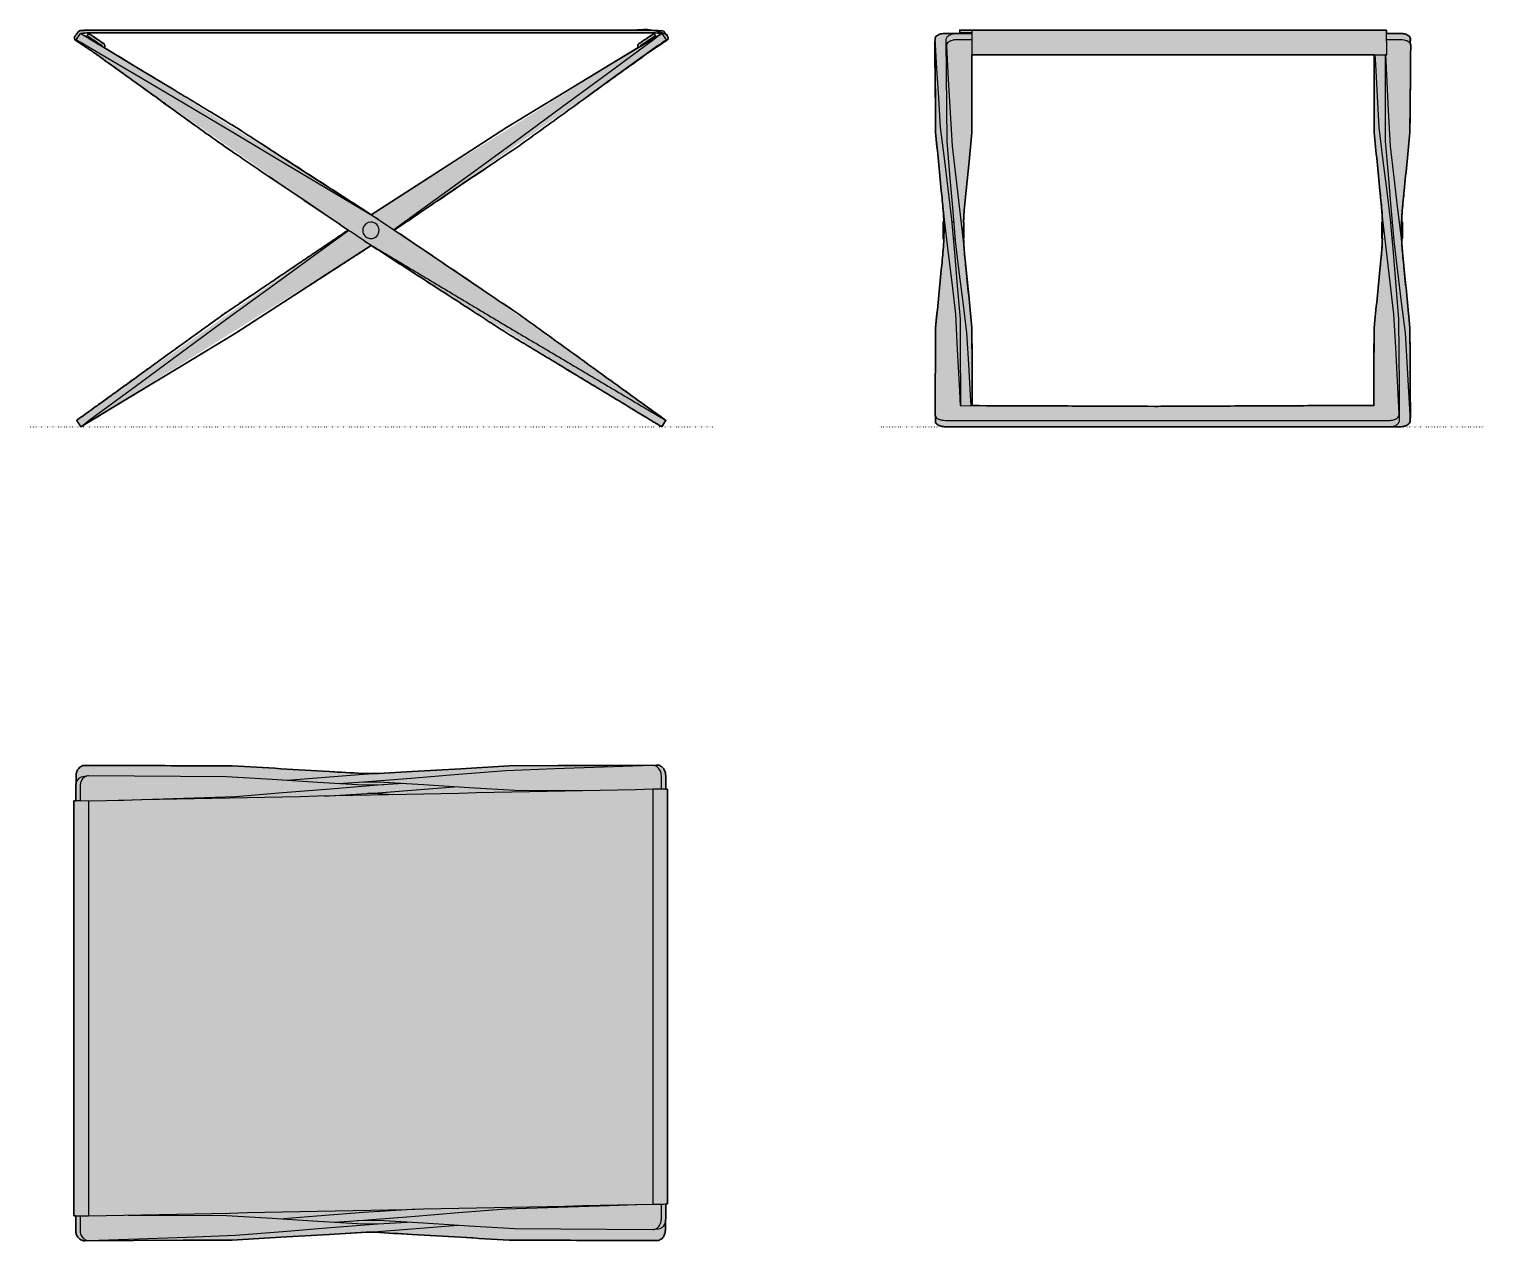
# Model space of a CAD drawing. Header units: millimetres. Extents: x 0 to 1410, y -789 to 385.
import ezdxf

# ---------------------------------------------------------------- set-up
doc = ezdxf.new("R2010")
doc.units = ezdxf.units.MM
doc.linetypes.add('Dots', pattern=[1, 0, -1])
doc.layers.add('Blocks', color=7, linetype='Continuous')
doc.layers.add('Blocks$Fill', color=7, linetype='Continuous', true_color=0xffffff)
for name, color, linetype, lineweight, true_color in [('Blocks$Inner', 7, 'Continuous', 25, 0x007f00), ('Blocks$Outline', 7, 'Continuous', 35, 0xff3f3f), ('Groud', 7, 'Dots', 25, 0x243775)]:
    doc.layers.add(name, color=color, linetype=linetype, lineweight=lineweight, true_color=true_color)

# ---------------------------------------------------------------- blocks, each defined once
blk = doc.blocks.new('PK91 Ottoman Top')
at = {"layer": 'Blocks$Fill'}
blk.add_hatch(color=256, dxfattribs=at).paths.add_polyline_path([(2.2, 217.5), (2.2, 225.4), (2.2, 225.8), (2.2, 226), (2.2, 226.3), (2.2, 226.5), (2.3, 226.7), (2.3, 226.9), (2.3, 227.1), (2.3, 227.3), (2.4, 227.5), (2.4, 227.7), (2.5, 227.9), (2.5, 228.1), (2.6, 228.3), (2.6, 228.5), (2.7, 228.7), (2.7, 228.9), (2.8, 229.1), (2.9, 229.3), (2.9, 229.5), (3, 229.7), (3.1, 229.9), (3.2, 230.1), (3.3, 230.2), (3.3, 230.4), (3.4, 230.6), (3.5, 230.8), (3.6, 231), (3.7, 231.1), (3.8, 231.3), (3.9, 231.5), (4.1, 231.7), (4.2, 231.9), (4.4, 232.1), (4.5, 232.3), (4.7, 232.5), (4.9, 232.7), (5.1, 232.9), (5.2, 233.1), (5.4, 233.2), (5.6, 233.4), (5.8, 233.6), (6, 233.7), (6.2, 233.9), (6.4, 234), (6.6, 234.2), (6.8, 234.3), (7.1, 234.4), (7.3, 234.5), (7.5, 234.6), (7.7, 234.8), (8, 234.8), (8.2, 234.9), (8.4, 235), (8.7, 235.1), (8.9, 235.2), (9.1, 235.2), (9.4, 235.3), (9.6, 235.3), (9.8, 235.3), (10.1, 235.4), (10.3, 235.4), (10.6, 235.4), (10.8, 235.4), (58.4, 235.2), (153.5, 234.9), (200.5, 232.2), (279.3, 227.6), (279.3, 227.6), (287.3, 227.6), (295.2, 227.6), (295.2, 227.5), (421.8, 234.9), (469.4, 235.2), (564.3, 235.7), (564.7, 235.7), (565, 235.7), (565.2, 235.7), (565.5, 235.6), (565.7, 235.6), (566, 235.6), (566.2, 235.5), (566.4, 235.5), (566.7, 235.4), (566.9, 235.4), (567.1, 235.3), (567.4, 235.2), (567.6, 235.1), (567.8, 235), (568.1, 234.9), (568.3, 234.8), (568.5, 234.7), (568.7, 234.6), (568.9, 234.4), (569.1, 234.3), (569.3, 234.2), (569.6, 234), (569.8, 233.9), (570, 233.7), (570.1, 233.5), (570.3, 233.3), (570.5, 233.2), (570.7, 233), (570.9, 232.8), (571, 232.6), (571.2, 232.4), (571.4, 232.2), (571.5, 231.9), (571.6, 231.8), (571.7, 231.6), (571.8, 231.4), (571.9, 231.3), (572, 231.1), (572.1, 230.9), (572.2, 230.7), (572.3, 230.5), (572.4, 230.3), (572.5, 230.2), (572.6, 230), (572.6, 229.8), (572.7, 229.6), (572.8, 229.4), (572.8, 229.2), (572.9, 229), (573, 228.8), (573, 228.6), (573.1, 228.4), (573.1, 228.2), (573.2, 228), (573.2, 227.8), (573.2, 227.6), (573.3, 227.4), (573.3, 227.2), (573.3, 227), (573.3, 226.7), (573.4, 226.5), (573.4, 226.3), (573.4, 226.1), (573.4, 225.7), (573.4, 218.2), (573.4, 212.4), (574.8, 212.4), (575.3, 212.4), (575.3, -189.6), (573.4, -189.6), (573.4, -204.1), (573.4, -204.4), (573.4, -204.7), (573.3, -205.1), (573.3, -205.4), (573.3, -205.7), (573.2, -206), (573.2, -206.4), (573.1, -206.7), (573.1, -215.1), (573.1, -215.5), (573.1, -215.7), (573.1, -215.9), (573.1, -216.1), (573, -216.3), (573, -216.6), (573, -216.8), (572.9, -217), (572.9, -217.2), (572.9, -217.4), (572.8, -217.6), (572.8, -217.8), (572.7, -218), (572.7, -218.2), (572.6, -218.4), (572.6, -218.6), (572.5, -218.8), (572.4, -219), (572.4, -219.2), (572.3, -219.4), (572.2, -219.5), (572.1, -219.7), (572, -219.9), (571.9, -220.1), (571.9, -220.3), (571.8, -220.5), (571.7, -220.6), (571.6, -220.8), (571.5, -221), (571.3, -221.1), (571.2, -221.3), (571.1, -221.5), (570.9, -221.7), (570.8, -222), (570.6, -222.2), (570.4, -222.3), (570.2, -222.5), (570.1, -222.7), (569.9, -222.9), (569.7, -223.1), (569.5, -223.2), (569.3, -223.4), (569.1, -223.5), (568.9, -223.7), (568.6, -223.8), (568.4, -224), (568.2, -224.1), (568, -224.2), (567.8, -224.3), (567.6, -224.4), (567.3, -224.5), (567.1, -224.6), (566.9, -224.7), (566.6, -224.8), (566.4, -224.8), (566.2, -224.9), (565.9, -224.9), (565.7, -225), (565.4, -225), (565.2, -225), (565, -225), (564.7, -225.1), (564.5, -225.1), (516.9, -224.9), (421.8, -224.6), (374.8, -221.8), (291.9, -217), (283.3, -217), (153.5, -224.6), (105.9, -224.8), (11, -225.3), (10.5, -225.3), (10.3, -225.3), (10.1, -225.3), (9.8, -225.3), (9.6, -225.3), (9.3, -225.2), (9.1, -225.2), (8.8, -225.2), (8.6, -225.1), (8.4, -225), (8.1, -225), (7.9, -224.9), (7.7, -224.8), (7.5, -224.7), (7.2, -224.6), (7, -224.5), (6.8, -224.4), (6.6, -224.2), (6.4, -224.1), (6.1, -224), (5.9, -223.8), (5.7, -223.7), (5.5, -223.5), (5.3, -223.4), (5.1, -223.2), (5, -223), (4.8, -222.8), (4.6, -222.6), (4.4, -222.4), (4.2, -222.2), (4.1, -222), (3.9, -221.8), (3.8, -221.6), (3.7, -221.4), (3.5, -221.3), (3.4, -221.1), (3.3, -220.9), (3.2, -220.7), (3.1, -220.6), (3.1, -220.4), (3, -220.2), (2.9, -220), (2.8, -219.8), (2.7, -219.6), (2.6, -219.4), (2.6, -219.2), (2.5, -219), (2.4, -218.9), (2.4, -218.7), (2.3, -218.5), (2.3, -218.3), (2.2, -218.1), (2.2, -217.9), (2.1, -217.6), (2.1, -217.4), (2.1, -217.2), (2, -217), (2, -216.8), (2, -216.6), (1.9, -216.4), (1.9, -216.2), (1.9, -216), (1.9, -215.8), (1.9, -215.4), (1.9, -207.9), (1.9, -201), (0.5, -201), (0, -201), (0, 201), (1.9, 201), (1.9, 214.9), (1.9, 215.2), (1.9, 215.6), (1.9, 215.9), (2, 216.2), (2, 216.5), (2.1, 216.9), (2.1, 217.2)], flags=0)
at = {"layer": 'Blocks$Inner'}
for p, q in [((564.3, 235.7), (564.7, 235.7)), ((10.3, 224.9), (11.9, 224.8)), ((287.7, 219.2), (280.8, 219.2)), ((300.4, 218.8), (287.7, 219.2)), ((338.8, 216.4), (300.4, 218.8)), ((383.1, 213.6), (338.8, 216.4)), ((427.4, 210.9), (383.1, 213.6)), ((561.1, 212.2), (561.1, -189.8)), ((14.2, 200.8), (14.2, -201.2)), ((474.7, 210.8), (427.4, 210.9)), ((492.7, 210.8), (474.7, 210.8)), ((11, -225.3), (10.5, -225.3)), ((565, -214.1), (563.4, -214))]:
    blk.add_line(p, q, dxfattribs=at)
for points in [[(279.3, 227.6), (247.5, 229.4), (200.5, 232.2), (153.5, 234.9), (106, 235.1), (58.4, 235.2), (10.8, 235.4)], [(564.7, 235.7), (517.1, 235.4), (469.4, 235.2), (421.8, 234.9), (374.8, 232.2), (327.8, 229.4), (280.8, 226.7), (235.4, 223), (206.8, 220.7)], [(560.4, 235.4), (513.1, 233.7), (465.9, 231.9), (418.6, 230.2), (372.6, 226.5), (326.7, 222.8), (280.8, 219.2), (256.1, 217.6)], [(295.2, 227.5), (295.2, 227.6), (287.3, 227.6), (279.3, 227.6), (279.3, 226.5)], [(573.4, 225.7), (573.4, 218.2), (573.4, 212.4)], [(1.9, 201), (1.9, 207.6), (1.9, 214.9)], [(2.2, 225.4), (2.2, 217.9), (2.2, 217.4)], [(6.1, 215.2), (6.1, 207.7), (6.1, 201)], [(300.2, 216.5), (287.6, 216.1), (275, 216.5), (236.5, 218.9), (192.2, 221.6), (147.9, 224.3), (103.3, 224.6), (58.8, 224.9), (14.2, 225.2)], [(319.2, 217.7), (294.5, 216.2), (248.6, 212.4), (202.6, 208.7), (156.7, 205), (106.5, 203.4), (56.3, 201.8), (43.4, 201.4)], [(243, 205.6), (247.5, 205.9), (294.5, 208.7), (339.9, 212.3), (368.5, 214.6)], [(561.1, -189.8), (569.4, -189.7), (571.4, -189.7), (574.8, -189.6), (575.3, -189.6), (575.3, 212.4), (574.8, 212.4), (571.4, 212.4), (569.4, 212.4), (561.1, 212.2)], [(569.2, 212.4), (569.2, 218.1), (569.2, 225.4)], [(14.2, 200.8), (5.9, 201), (3.9, 201), (0.5, 201), (0, 201), (0, -201), (0.5, -201), (3.9, -201.1), (5.9, -201.1), (14.2, -201.2)], [(309.2, 207), (290.8, 208.1), (284.4, 208.1)], [(336, -194.5), (327.8, -195), (280.8, -197.8), (235.4, -201.4), (203.3, -204)], [(252.4, -207.1), (280.8, -205.3), (326.7, -201.6), (372.6, -197.9), (418.6, -194.2), (468.8, -192.6), (519, -191), (545, -190.2)], [(569.2, -204.3), (569.2, -196.9), (569.2, -189.7)], [(573.4, -189.6), (573.4, -196.7), (573.4, -204.1)], [(1.9, -215.4), (1.9, -207.9), (1.9, -201)], [(6.1, -201.1), (6.1, -207.7), (6.1, -215.1)], [(10.5, -225.3), (58.2, -225.1), (105.9, -224.8), (153.5, -224.6), (200.5, -221.8), (247.5, -219.1), (294.5, -216.3), (339.9, -212.7), (372, -210.1)], [(14.9, -225.1), (62.2, -223.3), (109.4, -221.6), (156.7, -219.8), (202.6, -216.2), (248.6, -212.5), (294.5, -208.8), (322.9, -207.1)], [(52.7, -200.4), (53.4, -200.4), (100.6, -200.5), (147.9, -200.6), (192.2, -203.3), (236.5, -206.1), (274.9, -208.5), (287.6, -208.9), (300.4, -208.5)], [(275, -205.7), (287.7, -205.3), (300.3, -205.7), (338.8, -208), (383.1, -210.7), (427.4, -213.4), (471.9, -213.7), (516.5, -214), (561.1, -214.3)], [(573.1, -215.1), (573.1, -207.6), (573.1, -206.6)], [(283.3, -217), (287.3, -217), (295.2, -217), (295.2, -216.3)], [(287.6, -216.7), (327.7, -219.1), (374.8, -221.8), (421.8, -224.6), (469.3, -224.8), (516.9, -224.9), (564.5, -225.1)]]:
    blk.add_lwpolyline(points, dxfattribs=at)
for points, knots in [([(10.8, 235.4), (9.5, 235.4), (7.6, 234.9), (5.4, 233.3), (3.8, 231.4), (2.5, 228.8), (2.2, 226.6), (2.2, 225.4)], [3, 3, 3, 3, 3.285714, 3.428571, 3.571429, 3.785714, 4, 4, 4, 4]), ([(569.2, 225.4), (569.2, 227), (568.8, 229.2), (567.3, 231.8), (565.7, 233.7), (563.3, 235.1), (561.4, 235.4), (560.4, 235.4)], [2, 2, 2, 2, 2.285714, 2.428571, 2.571429, 2.785714, 3, 3, 3, 3]), ([(564.7, 235.7), (566.1, 235.7), (568, 235.2), (570.2, 233.6), (571.8, 231.7), (573.1, 229), (573.4, 226.8), (573.4, 225.7)], [0, 0, 0, 0, 0.285714, 0.428571, 0.571429, 0.785714, 1, 1, 1, 1]), ([(1.9, 214.9), (1.9, 216.4), (2.3, 218.7), (3.7, 221.3), (5.3, 223.2), (7.5, 224.6), (9.3, 224.9), (10.3, 224.9)], [2, 2, 2, 2, 2.285714, 2.428571, 2.571429, 2.785714, 3, 3, 3, 3]), ([(14.2, 225.2), (12.9, 225.2), (11.2, 224.7), (9.1, 223.1), (7.6, 221.2), (6.4, 218.5), (6.1, 216.3), (6.1, 215.2)], [31.237145, 31.237145, 31.237145, 31.237145, 31.5228593, 31.6657164, 31.8085735, 32.0228593, 32.2371449, 32.2371449, 32.2371449, 32.2371449]), ([(561.1, -214.3), (562.3, -214.3), (564.1, -213.8), (566.2, -212.2), (567.7, -210.4), (568.9, -207.7), (569.2, -205.5), (569.2, -204.3)], [31.237145, 31.237145, 31.237145, 31.237145, 31.5228593, 31.6657164, 31.8085735, 32.0228593, 32.2371449, 32.2371449, 32.2371449, 32.2371449]), ([(573.4, -204.1), (573.4, -205.6), (572.9, -207.9), (571.6, -210.5), (570, -212.3), (567.8, -213.8), (566, -214.1), (565, -214.1)], [2, 2, 2, 2, 2.285714, 2.428571, 2.571429, 2.785714, 3, 3, 3, 3]), ([(10.5, -225.3), (9.2, -225.3), (7.3, -224.8), (5.1, -223.2), (3.5, -221.4), (2.2, -218.7), (1.9, -216.5), (1.9, -215.4)], [0, 0, 0, 0, 0.285714, 0.428571, 0.571429, 0.785714, 1, 1, 1, 1]), ([(6.1, -215.1), (6.1, -216.6), (6.5, -218.9), (7.9, -221.5), (9.6, -223.3), (12, -224.8), (13.9, -225.1), (14.9, -225.1)], [2, 2, 2, 2, 2.285714, 2.428571, 2.571429, 2.785714, 3, 3, 3, 3]), ([(564.5, -225.1), (565.8, -225.1), (567.7, -224.6), (569.9, -223), (571.5, -221.1), (572.8, -218.4), (573.1, -216.2), (573.1, -215.1)], [3, 3, 3, 3, 3.285714, 3.428571, 3.571429, 3.785714, 4, 4, 4, 4])]:
    blk.add_open_spline(points, degree=3, knots=knots, dxfattribs=at)
for points in [[(561.1, 212.2), (378.8, 208.4), (196.5, 204.6), (14.2, 200.8)], [(14.2, -201.2), (196.5, -197.4), (378.8, -193.6), (561.1, -189.8)]]:
    blk.add_open_spline(points, degree=3, dxfattribs=at)
at = {"layer": 'Blocks$Outline'}
for points in [[(279.3, 227.6), (279.3, 227.6), (287.3, 227.6), (295.2, 227.6), (295.2, 227.5)], [(295.2, 227.5), (327.8, 229.4), (374.8, 232.2), (421.8, 234.9), (469.4, 235.2), (517.1, 235.4), (564.3, 235.7)], [(575.3, 212.4), (575.3, -189.6)], [(0, -201), (0, 201)], [(283.3, -217), (247.5, -219.1), (200.5, -221.8), (153.5, -224.6), (105.9, -224.8), (58.2, -225.1), (11, -225.3)], [(291.9, -217), (287.3, -217), (283.3, -217)]]:
    blk.add_lwpolyline(points, dxfattribs=at)
for points, knots in [([(2.2, 217.5), (2.2, 217.6), (2.2, 217.8), (2.2, 217.9), (2.2, 220.4), (2.2, 222.9), (2.2, 225.4), (2.2, 226.6), (2.5, 228.8), (3.8, 231.4), (5.4, 233.3), (7.6, 234.9), (9.5, 235.4), (10.8, 235.4), (26.7, 235.3), (42.5, 235.3), (58.4, 235.2), (74.2, 235.2), (90.1, 235.1), (106, 235.1), (121.8, 235), (137.7, 235), (153.5, 234.9), (169.2, 234), (184.9, 233.1), (200.5, 232.2), (216.2, 231.3), (231.9, 230.3), (247.5, 229.4), (258.1, 228.8), (268.7, 228.2), (279.3, 227.6)], [-5.807998, -5.807998, -5.807998, -5.807998, -5, -5, -5, -4, -4, -4, -3.785714, -3.571429, -3.428571, -3.285714, -3, -3, -3, -2, -2, -2, -1, -1, -1, 0, 0, 0, 1, 1, 1, 2, 2, 2, 2.999881, 2.999881, 2.999881, 2.999881]), ([(564.3, 235.7), (564.4, 235.7), (564.6, 235.7), (564.7, 235.7), (564.7, 235.7), (566.1, 235.7), (568, 235.2), (570.2, 233.6), (571.8, 231.7), (573.1, 229), (573.4, 226.8), (573.4, 225.7), (573.4, 223.2), (573.4, 220.7), (573.4, 218.2), (573.4, 216.3), (573.4, 214.4), (573.4, 212.4)], [-0.484132, -0.484132, -0.484132, -0.484132, 0, 0, 0, 0, 0.285714, 0.428571, 0.571429, 0.785714, 1, 1, 1, 2, 2, 2, 3, 3, 3, 3]), ([(1.9, 201), (1.9, 203.2), (1.9, 205.4), (1.9, 207.6), (1.9, 210), (1.9, 212.5), (1.9, 214.9), (1.9, 215.8), (2, 216.7), (2.2, 217.5)], [0, 0, 0, 0, 1, 1, 1, 2, 2, 2, 2.164132, 2.164132, 2.164132, 2.164132]), ([(573.4, 212.4), (573.8, 212.4), (574.3, 212.4), (574.8, 212.4), (574.9, 212.4), (575.1, 212.4), (575.3, 212.4)], [-1.872679, -1.872679, -1.872679, -1.872679, -0.500092, -0.500092, -0.500092, 0, 0, 0, 0]), ([(0, 201), (0.2, 201), (0.4, 201), (0.5, 201), (1, 201), (1.4, 201), (1.9, 201)], [-575.211481, -575.211481, -575.211481, -575.211481, -574.670044, -574.670044, -574.670044, -573.312145, -573.312145, -573.312145, -573.312145]), ([(573.4, -189.6), (573.4, -192), (573.4, -194.4), (573.4, -196.7), (573.4, -199.2), (573.4, -201.6), (573.4, -204.1), (573.4, -205), (573.3, -205.8), (573.1, -206.7)], [0, 0, 0, 0, 1, 1, 1, 2, 2, 2, 2.164132, 2.164132, 2.164132, 2.164132]), ([(575.3, -189.6), (575.1, -189.6), (574.9, -189.6), (574.8, -189.6), (574.3, -189.6), (573.8, -189.6), (573.4, -189.6)], [-575.211066, -575.211066, -575.211066, -575.211066, -574.673139, -574.673139, -574.673139, -573.300582, -573.300582, -573.300582, -573.300582]), ([(1.9, -201), (1.4, -201), (1, -201), (0.5, -201), (0.4, -201), (0.2, -201), (0, -201)], [-1.861085, -1.861085, -1.861085, -1.861085, -0.503187, -0.503187, -0.503187, 0.03825, 0.03825, 0.03825, 0.03825]), ([(11, -225.3), (10.9, -225.3), (10.7, -225.3), (10.5, -225.3), (9.2, -225.3), (7.3, -224.8), (5.1, -223.2), (3.5, -221.4), (2.2, -218.7), (1.9, -216.5), (1.9, -215.4), (1.9, -212.9), (1.9, -210.4), (1.9, -207.9), (1.9, -205.6), (1.9, -203.3), (1.9, -201)], [-0.484132, -0.484132, -0.484132, -0.484132, 0, 0, 0, 0.285714, 0.428571, 0.571429, 0.785714, 1, 1, 1, 2, 2, 2, 3, 3, 3, 3]), ([(573.1, -206.7), (573.1, -207), (573.1, -207.3), (573.1, -207.6), (573.1, -210.1), (573.1, -212.6), (573.1, -215.1), (573.1, -216.2), (572.8, -218.4), (571.5, -221.1), (569.9, -223), (567.7, -224.6), (565.8, -225.1), (564.5, -225.1), (548.6, -225), (532.8, -225), (516.9, -224.9), (501, -224.9), (485.2, -224.8), (469.3, -224.8), (453.5, -224.7), (437.6, -224.6), (421.8, -224.6), (406.1, -223.7), (390.4, -222.8), (374.8, -221.8), (359.1, -220.9), (343.4, -220), (327.7, -219.1), (315.8, -218.4), (303.9, -217.7), (291.9, -217)], [-5.902688, -5.902688, -5.902688, -5.902688, -5, -5, -5, -4, -4, -4, -3.785714, -3.571429, -3.428571, -3.285714, -3, -3, -3, -2, -2, -2, -1, -1, -1, 0, 0, 0, 1, 1, 1, 2, 2, 2, 2.892458, 2.892458, 2.892458, 2.892458])]:
    blk.add_open_spline(points, degree=3, knots=knots, dxfattribs=at)
blk = doc.blocks.new('PK91 Ottoman Side')
at = {"layer": 'Blocks$Fill'}
h = blk.add_hatch(color=256, dxfattribs=at)
h.paths.add_polyline_path([(54.9, 9.7), (54.8, 9.8), (54.8, 9.9), (54.7, 10), (54.6, 10.1), (54.6, 10.1), (54.6, 10.2), (54.6, 10.2), (54.6, 10.3), (54.5, 10.3), (54.5, 10.4), (54.5, 10.4), (54.5, 10.5), (54.5, 10.5), (54.4, 10.6), (54.4, 10.6), (54.4, 10.7), (54.4, 10.7), (54.4, 10.8), (54.4, 10.8), (54.4, 10.9), (54.4, 10.9), (54.4, 11), (54.4, 11), (54.4, 11.1), (54.3, 11.1), (54.3, 11.2), (54.3, 11.2), (54.3, 11.3), (54.5, 39.5), (54.8, 95.8), (57.6, 123.9), (62.2, 171.5), (62.8, 182.4), (62.1, 182.4), (62.1, 198.3), (62.8, 198.3), (62.2, 209.6), (54.8, 285.3), (54.6, 313.5), (54, 373.4), (54, 373.5), (54, 373.6), (54, 373.7), (54.1, 373.7), (54.1, 373.8), (54.1, 373.8), (54.1, 373.8), (54.1, 373.9), (54.1, 373.9), (54.1, 373.9), (54.1, 374), (54.1, 374), (54.1, 374), (54.1, 374), (54.1, 374), (54.1, 374), (54.1, 374.1), (54.1, 374.1), (54.1, 374.1), (54.2, 374.1), (54.2, 374.1), (54.2, 374.2), (54.2, 374.2), (54.2, 374.2), (54.2, 374.2), (54.2, 374.2), (54.2, 374.2), (54.2, 374.2), (54.2, 374.2), (54.2, 374.2), (54.3, 374.3), (54.3, 374.3), (54.3, 374.3), (54.3, 374.3), (54.3, 374.3), (54.3, 374.3), (54.3, 374.3), (54.3, 374.3), (54.3, 374.3), (54.3, 374.3), (54.3, 374.3), (54.3, 374.3), (54.3, 374.3), (54.3, 374.3), (54.3, 374.3), (54.3, 374.3), (54.4, 374.3), (54.4, 374.3), (54.4, 374.3), (54.4, 374.3), (54.4, 374.3), (54.4, 374.3), (54.4, 374.3), (54.4, 374.3), (54.4, 374.3), (54.4, 374.3), (54.4, 374.3), (54.4, 374.3), (54.4, 374.3), (54.4, 374.3), (54.4, 374.3), (54.4, 374.3), (54.3, 375.9), (54.3, 375.9), (54.3, 376), (54.3, 376), (54.3, 376.1), (54.3, 376.1), (54.3, 376.2), (54.3, 376.3), (54.4, 376.3), (54.4, 376.4), (54.4, 376.4), (54.4, 376.5), (54.4, 376.5), (54.4, 376.6), (54.4, 376.6), (54.4, 376.7), (54.4, 376.8), (54.4, 376.8), (54.5, 376.9), (54.5, 376.9), (54.5, 377), (54.5, 377), (54.5, 377.1), (54.6, 377.1), (54.6, 377.2), (54.6, 377.2), (54.6, 377.3), (54.7, 377.3), (54.7, 377.4), (54.8, 377.5), (54.8, 377.6), (54.9, 377.7), (55, 377.8), (55, 377.9), (55.1, 378), (55.2, 378.1), (55.3, 378.2), (55.4, 378.3), (55.5, 378.4), (55.6, 378.5), (55.7, 378.6), (55.8, 378.7), (55.9, 378.8), (56, 378.9), (56.1, 379), (56.3, 379.1), (56.4, 379.2), (56.6, 379.3), (56.8, 379.4), (57, 379.5), (57.1, 379.6), (57.3, 379.7), (57.6, 379.8), (57.8, 379.9), (58, 380), (58.2, 380.1), (58.4, 380.2), (58.7, 380.3), (58.9, 380.4), (59.2, 380.4), (59.4, 380.5), (59.9, 380.7), (60.4, 380.8), (61, 380.9), (61.5, 381), (62, 381.1), (62.6, 381.1), (63.2, 381.2), (63.7, 381.2), (64.3, 381.2), (71.7, 381.2), (75, 381.2), (75.1, 381.2), (75.1, 381.2), (75.1, 381.2), (75.1, 381.2), (75.1, 381.2), (75.1, 381.2), (78.3, 381.2), (78.2, 381.7), (78.2, 384.4), (89.6, 384.4), (491.6, 384.4), (491.8, 383.9), (491.8, 382.8), (491.8, 381.2), (504.8, 381.2), (505.4, 381.2), (506, 381.2), (506.5, 381.1), (507.1, 381.1), (507.6, 381), (508.2, 380.9), (508.7, 380.8), (509.2, 380.7), (509.7, 380.5), (510, 380.4), (510.2, 380.4), (510.5, 380.3), (510.7, 380.2), (510.9, 380.1), (511.2, 380), (511.4, 379.9), (511.6, 379.8), (511.8, 379.7), (512, 379.6), (512.2, 379.5), (512.4, 379.4), (512.6, 379.3), (512.7, 379.2), (512.9, 379.1), (513, 379), (513.1, 378.9), (513.2, 378.8), (513.4, 378.7), (513.5, 378.6), (513.6, 378.5), (513.7, 378.4), (513.8, 378.3), (513.9, 378.2), (513.9, 378.1), (514, 378), (514.1, 377.9), (514.2, 377.8), (514.3, 377.7), (514.3, 377.6), (514.4, 377.5), (514.5, 377.4), (514.5, 377.3), (514.5, 377.3), (514.5, 377.2), (514.6, 377.2), (514.6, 377.1), (514.6, 377.1), (514.6, 377), (514.6, 377), (514.7, 376.9), (514.7, 376.9), (514.7, 376.8), (514.7, 376.8), (514.7, 376.7), (514.7, 376.6), (514.8, 376.6), (514.8, 376.5), (514.8, 376.5), (514.8, 376.4), (514.8, 376.4), (514.8, 376.3), (514.8, 376.3), (514.8, 376.2), (514.8, 376.1), (514.8, 376.1), (514.8, 376), (514.8, 376), (514.8, 375.9), (514.8, 375.9), (514.5, 371.6), (514.6, 371.5), (514.7, 371.4), (514.7, 371.3), (514.8, 371.2), (514.8, 371.2), (514.8, 371.1), (514.8, 371.1), (514.8, 371), (514.9, 371), (514.9, 370.9), (514.9, 370.9), (514.9, 370.8), (514.9, 370.7), (515, 370.7), (515, 370.6), (515, 370.6), (515, 370.5), (515, 370.5), (515, 370.4), (515, 370.4), (515, 370.3), (515.1, 370.3), (515.1, 370.2), (515.1, 370.2), (515.1, 370.1), (515.1, 370.1), (515.1, 370), (515.1, 370), (515.1, 369.9), (514.8, 341.7), (514.3, 285.3), (511.6, 257.2), (506.9, 209.6), (506.4, 198.3), (507.1, 198.3), (507.1, 182.4), (506.4, 182.4), (506.9, 171.5), (508.8, 152), (511.6, 123.9), (514.3, 95.8), (514.5, 67.7), (514.6, 39.5), (514.8, 11.3), (514.8, 8.7), (514.8, 8.5), (514.8, 8.4), (514.8, 8.4), (514.8, 8.3), (514.8, 8.3), (514.8, 8.2), (514.7, 8.2), (514.7, 8.2), (514.7, 8.1), (514.7, 8.1), (514.7, 8), (514.7, 8), (514.7, 8), (514.7, 7.9), (514.6, 7.9), (514.6, 7.9), (514.6, 7.9), (514.6, 7.8), (514.6, 7.8), (514.6, 7.8), (514.6, 7.8), (514.6, 7.8), (514.6, 7.8), (514.5, 7.8), (514.5, 7.7), (514.5, 7.7), (514.5, 7.7), (514.5, 7.7), (514.5, 7.7), (514.5, 7.7), (514.5, 7.7), (514.5, 7.7), (514.5, 7.7), (514.5, 7.7), (514.5, 7.7), (514.4, 7.7), (514.4, 7.7), (514.4, 7.7), (514.4, 7.7), (514.4, 7.6), (514.4, 7.6), (514.4, 7.6), (514.4, 7.6), (514.4, 7.6), (514.4, 7.6), (514.4, 7.6), (514.5, 5.3), (514.5, 5.3), (514.5, 5.2), (514.5, 5.2), (514.5, 5.1), (514.5, 5.1), (514.5, 5), (514.5, 4.9), (514.5, 4.9), (514.5, 4.8), (514.5, 4.8), (514.5, 4.7), (514.5, 4.7), (514.5, 4.6), (514.4, 4.6), (514.4, 4.5), (514.4, 4.4), (514.4, 4.4), (514.4, 4.3), (514.4, 4.3), (514.4, 4.2), (514.3, 4.2), (514.3, 4.1), (514.3, 4.1), (514.3, 4), (514.2, 4), (514.2, 3.9), (514.2, 3.9), (514.2, 3.8), (514.1, 3.7), (514, 3.6), (514, 3.5), (513.9, 3.4), (513.8, 3.3), (513.7, 3.2), (513.7, 3.1), (513.6, 3), (513.5, 2.9), (513.4, 2.8), (513.3, 2.7), (513.2, 2.6), (513.1, 2.5), (512.9, 2.4), (512.8, 2.3), (512.7, 2.2), (512.6, 2.1), (512.4, 2), (512.3, 1.9), (512.1, 1.8), (511.9, 1.7), (511.7, 1.6), (511.5, 1.5), (511.3, 1.4), (511.1, 1.3), (510.9, 1.2), (510.6, 1.1), (510.4, 1), (510.2, 0.9), (509.9, 0.8), (509.7, 0.8), (509.4, 0.7), (508.9, 0.5), (508.4, 0.4), (507.9, 0.3), (507.3, 0.2), (506.8, 0.1), (506.2, 0.1), (505.7, 0), (505.1, 0), (504.5, 0), (497.2, 0), (494.4, 0), (494.3, 0), (494.3, 0), (494.3, 0), (494.3, 0), (494.3, 0), (494.3, 0), (494.3, 0), (494.3, 0), (494.3, 0), (64.6, 0), (64, 0), (63.5, 0), (62.9, 0.1), (62.3, 0.1), (61.8, 0.2), (61.3, 0.3), (60.7, 0.4), (60.2, 0.5), (59.7, 0.7), (59.5, 0.8), (59.2, 0.8), (59, 0.9), (58.7, 1), (58.5, 1.1), (58.3, 1.2), (58.1, 1.3), (57.9, 1.4), (57.6, 1.5), (57.4, 1.6), (57.2, 1.7), (57.1, 1.8), (56.9, 1.9), (56.7, 2), (56.6, 2.1), (56.4, 2.2), (56.3, 2.3), (56.2, 2.4), (56.1, 2.5), (56, 2.6), (55.9, 2.7), (55.8, 2.8), (55.7, 2.9), (55.6, 3), (55.5, 3.1), (55.4, 3.2), (55.3, 3.3), (55.2, 3.4), (55.2, 3.5), (55.1, 3.6), (55, 3.7), (55, 3.8), (55, 3.9), (54.9, 3.9), (54.9, 4), (54.9, 4), (54.9, 4.1), (54.8, 4.1), (54.8, 4.2), (54.8, 4.2), (54.8, 4.3), (54.8, 4.3), (54.7, 4.4), (54.7, 4.4), (54.7, 4.5), (54.7, 4.6), (54.7, 4.6), (54.7, 4.7), (54.7, 4.7), (54.7, 4.8), (54.6, 4.8), (54.6, 4.9), (54.6, 4.9), (54.6, 5), (54.6, 5.1), (54.6, 5.1), (54.6, 5.2), (54.6, 5.2), (54.6, 5.3), (54.6, 5.3)], flags=0)
h.paths.add_polyline_path([(90.3, 20.5), (479.4, 20.5), (479.4, 36.1), (479.6, 95.8), (482.5, 123.9), (487.2, 171.4), (487.7, 182.4), (487.1, 182.4), (487.1, 198.3), (487.8, 198.3), (487.2, 209.8), (479.6, 285.3), (479.6, 315.2), (479.6, 360.4), (90, 360.4), (90, 285.3), (87.2, 257.2), (82.5, 209.8), (81.9, 198.3), (82.1, 198.3), (82.1, 182.4), (81.9, 182.4), (82.5, 171.4), (90, 95.8), (90.1, 66)], flags=0)
at = {"layer": 'Blocks$Inner'}
for p, q in [((514.8, 375.9), (514.5, 371.6)), ((90, 360.5), (326.5, 360.5)), ((330.5, 360.5), (479.6, 360.5)), ((72.6, 198.3), (70.8, 198.3)), ((495.8, 198.3), (497, 198.3)), ((72.2, 182.4), (73.9, 182.4)), ((498.4, 182.4), (497.1, 182.4))]:
    blk.add_line(p, q, dxfattribs=at)
for points in [[(64.3, 381.2), (71.7, 381.2), (75.1, 381.2), (82.5, 381.2), (89.8, 381.2), (89.6, 381.7)], [(89.6, 384.4), (89.8, 383.9), (89.8, 382.8), (89.8, 378.3), (89.8, 374.5), (89.8, 360.9), (89.8, 360.5)], [(491.8, 381.2), (497.5, 381.2), (504.8, 381.2)], [(54, 373.4), (54.3, 341.7), (54.6, 313.5), (54.8, 285.3), (57.6, 257.2), (60.3, 229.1), (63.1, 201), (66.7, 170.4), (70.4, 139.8), (74.1, 109.1), (75.8, 74.8), (77.6, 40.5), (78.6, 20.5), (145.4, 20.3), (212.2, 20), (267.1, 19.8), (290.4, 19.9), (357.1, 20.2), (423.9, 20.5), (479.4, 20.5), (479.4, 36.1), (479.5, 66), (479.6, 95.8), (482.5, 123.9), (485.3, 152), (487.2, 171.4), (488.1, 190.6), (487.2, 209.8)], [(79.2, 20.5), (79.2, 34.8), (79, 69.5), (78.9, 104.3), (76.1, 136.5), (73.3, 168.8), (70.6, 201), (66.9, 230.7), (63.3, 260.4), (59.6, 290.1), (57.8, 318.7), (56.1, 347.3), (54.3, 375.9)], [(76.1, 163.7), (74.1, 180.1), (71.4, 212.4), (68.7, 244.6), (66, 276.8), (65.7, 309.6), (65.4, 342.4), (65.1, 375.3)], [(65.4, 369), (67.1, 336.7), (68.9, 304.3), (70.7, 272), (74.4, 241.4), (78, 210.8), (81.6, 180.1), (84.4, 152), (87.2, 123.9), (90, 95.8), (90.1, 66), (90.2, 36.1), (90.3, 20.5)], [(89.8, 375), (82.7, 375), (75.3, 375)], [(505.1, 375), (497.6, 375), (491.8, 375)], [(506.9, 171.5), (506, 189.8), (506.9, 209.6), (508.8, 229.1), (511.6, 257.2), (514.3, 285.3), (514.6, 313.5), (514.8, 341.7), (515.1, 369.9)], [(90, 360.5), (90, 345.1), (90, 315.2), (90, 285.3), (87.2, 257.2), (84.4, 229.1), (82.5, 209.8), (81.5, 190.6), (82.5, 171.4)], [(504, 12.2), (502.3, 44.5), (500.6, 76.8), (498.9, 109.1), (495.3, 139.8), (491.7, 170.4), (488.1, 201), (485.3, 229.1), (482.5, 257.2), (479.6, 285.3), (479.6, 315.2), (479.6, 345.1), (479.6, 360.8)], [(504.3, 6), (504.2, 16.1), (504.1, 38.7), (503.9, 71.5), (503.7, 104.3), (501, 136.5), (498.3, 168.8), (495.6, 201), (491.9, 230.7), (488.1, 260.4), (484.4, 290.1), (482.8, 320.5), (481.2, 350.9), (480.7, 360.7)], [(490.2, 360.3), (490.2, 346.4), (490.2, 311.6), (490.3, 276.8), (493.1, 244.6), (495.8, 212.4), (498.6, 180.1), (502.2, 150.4), (505.9, 120.7), (509.6, 91), (511.2, 62.5), (512.9, 33.9), (514.5, 5.3)], [(490.8, 360.9), (491.8, 340.7), (493.4, 306.4), (495.1, 272), (498.7, 241.4), (502.4, 210.8), (506.1, 180.1), (508.8, 152), (511.6, 123.9), (514.3, 95.8), (514.5, 67.7), (514.6, 39.5), (514.8, 8.7)], [(62.2, 209.6), (63.1, 190.6), (62.2, 171.5), (60.3, 152), (57.6, 123.9), (54.8, 95.8), (54.7, 67.7), (54.5, 39.5), (54.3, 11.3)], [(62.8, 198.3), (62.1, 198.3), (62.1, 182.4), (62.8, 182.4)], [(81.9, 198.3), (82.1, 198.3), (82.1, 182.4), (81.9, 182.4)], [(487.8, 198.3), (487.1, 198.3), (487.1, 182.4), (487.7, 182.4)], [(506.4, 198.3), (507.1, 198.3), (507.1, 182.4), (506.1, 182.4)], [(89.2, 20.5), (88.6, 30.3), (86.9, 60.7), (85.2, 91), (81.5, 120.7), (77.8, 150.4), (76.1, 163.6)], [(54.6, 5.3), (54.9, 9.7)], [(64.3, 6.2), (71.8, 6.2), (79.3, 6.2), (146, 6.2), (212.6, 6.2), (279.3, 6.2), (346, 6.2), (412.6, 6.2), (479.3, 6.2), (486.7, 6.2), (494, 6.2)], [(504.5, 0), (497.2, 0), (494.3, 0), (486.8, 0), (479.3, 0), (412.7, 0), (346, 0), (279.3, 0), (212.7, 0), (146, 0), (79.3, 0), (72, 0), (64.6, 0)]]:
    blk.add_lwpolyline(points, dxfattribs=at)
for points, knots in [([(54.3, 375.9), (54.3, 376.5), (54.6, 377.6), (56.1, 379), (57.9, 380), (60.5, 380.9), (62.8, 381.2), (64.3, 381.2)], [12, 12, 12, 12, 12.214286, 12.428571, 12.571429, 12.714286, 13, 13, 13, 13]), ([(65.1, 375.3), (65.1, 376.2), (65.6, 377.5), (67.2, 379), (69, 380.1), (71.7, 381), (73.9, 381.2), (75.1, 381.2)], [22.53196, 22.53196, 22.53196, 22.53196, 22.817674, 22.960531, 23.103388, 23.317674, 23.53196, 23.53196, 23.53196, 23.53196]), ([(504.8, 381.2), (506.4, 381.2), (508.6, 380.9), (511.2, 380), (513.1, 379), (514.5, 377.6), (514.8, 376.5), (514.8, 375.9)], [2, 2, 2, 2, 2.285714, 2.428571, 2.571429, 2.785714, 3, 3, 3, 3]), ([(54.4, 374.3), (54.3, 374.3), (54.1, 374.1), (54, 373.8), (54, 373.6), (54, 373.4)], [-1.074771, -1.074771, -1.074771, -1.074771, -0.70461, -0.425561, 0, 0, 0, 0]), ([(75.3, 375), (73.8, 375), (71.5, 374.7), (68.9, 373.7), (67.1, 372.6), (65.6, 371), (65.3, 369.6), (65.4, 369)], [2, 2, 2, 2, 2.2857142, 2.4285714, 2.5714285, 2.7857142, 2.9999999, 2.9999999, 2.9999999, 2.9999999]), ([(515.1, 369.9), (515.1, 370.7), (514.6, 371.8), (513, 373.1), (511.1, 374), (508.4, 374.8), (506.2, 375), (505.1, 375)], [44.143859, 44.143859, 44.143859, 44.143859, 44.429573, 44.57243, 44.715287, 44.929573, 45.143859, 45.143859, 45.143859, 45.143859]), ([(54.3, 11.3), (54.3, 10.5), (54.8, 9.4), (56.4, 8.1), (58.3, 7.2), (61, 6.4), (63.2, 6.2), (64.3, 6.2)], [44.1472639, 44.1472639, 44.1472639, 44.1472639, 44.4329781, 44.5758353, 44.7186924, 44.9329781, 45.1472638, 45.1472638, 45.1472638, 45.1472638]), ([(64.6, 0), (63.1, 0), (60.8, 0.3), (58.2, 1.2), (56.4, 2.2), (54.9, 3.6), (54.6, 4.7), (54.6, 5.3)], [25, 25, 25, 25, 25.285714, 25.428571, 25.571429, 25.785714, 26, 26, 26, 26]), ([(494, 6.2), (495.6, 6.2), (497.8, 6.5), (500.4, 7.5), (502.3, 8.6), (503.7, 10.2), (504, 11.5), (504, 12.2)], [55.147264, 55.147264, 55.147264, 55.147264, 55.432978, 55.575835, 55.718692, 55.932978, 56.147264, 56.147264, 56.147264, 56.147264]), ([(494.3, 0), (495.4, 0), (497.7, 0.2), (500.3, 1.1), (502.2, 2.2), (503.8, 3.7), (504.3, 5.1), (504.3, 6)], [-1, -1, -1, -1, -0.785714, -0.571429, -0.428571, -0.285714, 0, 0, 0, 0]), ([(514.5, 5.3), (514.5, 4.7), (514.2, 3.6), (512.8, 2.2), (510.9, 1.2), (508.3, 0.3), (506.1, 0), (504.5, 0)], [12, 12, 12, 12, 12.214286, 12.428571, 12.571429, 12.714286, 13, 13, 13, 13]), ([(514.8, 8.7), (514.8, 8.5), (514.8, 8.1), (514.5, 7.7), (514.4, 7.6)], [12, 12, 12, 12, 12.636129, 13.133416, 13.133416, 13.133416, 13.133416])]:
    blk.add_open_spline(points, degree=3, knots=knots, dxfattribs=at)
for points, degree in [([(89.6, 384.4), (85.8, 384.4), (82, 384.4), (78.2, 384.4)], 3), ([(78.2, 384.4), (78.2, 381.7)], 1), ([(78.2, 381.7), (78.3, 381.2)], 1), ([(89.6, 381.7), (85.8, 381.7), (82, 381.7), (78.2, 381.7)], 3), ([(491.6, 384.4), (89.6, 384.4)], 1), ([(491.8, 383.9), (491.6, 384.4)], 1), ([(491.8, 382.8), (491.8, 383.9)], 1), ([(491.8, 378.3), (491.8, 382.8)], 1), ([(491.8, 374.5), (491.8, 378.3)], 1), ([(491.9, 360.9), (491.8, 374.5)], 1), ([(89.8, 360.4), (491.9, 360.4)], 1), ([(491.9, 360.4), (491.9, 360.9)], 1), ([(514.8, 11.3), (514.8, 11.3), (514.8, 9.6), (514.8, 9.6)], 3)]:
    blk.add_open_spline(points, degree=degree, dxfattribs=at)
at = {"layer": 'Blocks$Outline'}
for points in [[(90, 360.4), (90, 345.1), (90, 315.2), (90, 285.3), (87.2, 257.2), (84.4, 229.1), (82.5, 209.8), (81.9, 198.3)], [(62.8, 182.4), (62.1, 182.4), (62.1, 198.3), (62.8, 198.3)], [(81.9, 198.3), (82.1, 198.3), (82.1, 182.4), (81.9, 182.4)], [(487.7, 182.4), (487.1, 182.4), (487.1, 198.3), (487.8, 198.3)], [(506.4, 198.3), (507.1, 198.3), (507.1, 182.4), (506.4, 182.4)], [(81.9, 182.4), (82.5, 171.4)]]:
    blk.add_lwpolyline(points, dxfattribs=at)
for points, knots in [([(54.4, 374.3), (54.4, 374.3), (54.4, 374.9), (54.4, 375.4), (54.3, 375.9), (54.3, 376.5), (54.6, 377.6), (56.1, 379), (57.9, 380), (60.5, 380.9), (62.8, 381.2), (64.3, 381.2), (66.8, 381.2), (69.2, 381.2), (71.7, 381.2), (72.8, 381.2), (73.9, 381.2), (75, 381.2)], [11.946825, 11.946825, 11.946825, 11.946825, 11.946825, 12, 12, 12, 12.214286, 12.428571, 12.571429, 12.714286, 13, 13, 13, 14, 14, 14, 14.968666, 14.968666, 14.968666, 14.968666]), ([(75.1, 381.2), (75.1, 381.2), (75.1, 381.2), (75.1, 381.2), (76.1, 381.2), (77.2, 381.2), (78.3, 381.2)], [14.9999998, 14.9999998, 14.9999998, 14.9999998, 15, 15, 15, 15.4371399, 15.4371399, 15.4371399, 15.4371399]), ([(78.3, 381.2), (78.3, 381.4), (78.2, 381.6), (78.2, 381.7), (78.2, 382.6), (78.2, 383.5), (78.2, 384.4), (82, 384.4), (85.8, 384.4), (89.6, 384.4), (223.6, 384.4), (357.6, 384.4), (491.6, 384.4), (491.7, 384.3), (491.7, 384.1), (491.8, 383.9), (491.8, 383.6), (491.8, 383.2), (491.8, 382.8), (491.8, 382.3), (491.8, 381.7), (491.8, 381.2)], [-1378.216893, -1378.216893, -1378.216893, -1378.216893, -1377.668726, -1377.668726, -1377.668726, -1374.968725, -1374.968725, -1374.968725, -828.17241, -828.17241, -828.17241, -426.121631, -426.121631, -426.121631, -425.567934, -425.567934, -425.567934, -424.490542, -424.490542, -424.490542, -422.853881, -422.853881, -422.853881, -422.853881]), ([(491.8, 381.2), (493.7, 381.2), (495.6, 381.2), (497.5, 381.2), (499.9, 381.2), (502.4, 381.2), (504.8, 381.2), (506.4, 381.2), (508.6, 380.9), (511.2, 380), (513.1, 379), (514.5, 377.6), (514.8, 376.5), (514.8, 375.9), (514.7, 374.4), (514.6, 373), (514.5, 371.6)], [0, 0, 0, 0, 1, 1, 1, 2, 2, 2, 2.285714, 2.428571, 2.571429, 2.785714, 3, 3, 3, 7.315951, 7.315951, 7.315951, 7.315951]), ([(62.2, 209.6), (61.6, 216.1), (61, 222.6), (60.3, 229.1), (59.4, 238.5), (58.5, 247.8), (57.6, 257.2), (56.6, 266.6), (55.7, 276), (54.8, 285.3), (54.7, 294.7), (54.6, 304.1), (54.6, 313.5), (54.5, 322.9), (54.4, 332.3), (54.3, 341.7), (54.2, 352.3), (54.1, 362.8), (54, 373.4), (54, 373.6), (54, 373.8), (54.1, 374.1), (54.3, 374.3), (54.4, 374.3)], [-5.693161, -5.693161, -5.693161, -5.693161, -5, -5, -5, -4, -4, -4, -3, -3, -3, -2, -2, -2, -1, -1, -1, 0, 0, 0, 0.425561, 0.70461, 1.073879, 1.073879, 1.073879, 1.073879]), ([(514.5, 371.6), (514.9, 371), (515.1, 370.5), (515.1, 369.9), (515, 360.5), (514.9, 351.1), (514.8, 341.7), (514.8, 332.3), (514.7, 322.9), (514.6, 313.5), (514.5, 304.1), (514.4, 294.7), (514.3, 285.3), (513.4, 276), (512.5, 266.6), (511.6, 257.2), (510.7, 247.8), (509.7, 238.5), (508.8, 229.1), (508.2, 222.6), (507.5, 216.1), (506.9, 209.6), (506.7, 205.9), (506.6, 202.1), (506.4, 198.3)], [-44.356763, -44.356763, -44.356763, -44.356763, -44.143859, -44.143859, -44.143859, -43.143859, -43.143859, -43.143859, -42.143859, -42.143859, -42.143859, -41.143859, -41.143859, -41.143859, -40.143859, -40.143859, -40.143859, -39.143859, -39.143859, -39.143859, -38.143859, -38.143859, -38.143859, -26.829253, -26.829253, -26.829253, -26.829253]), ([(487.2, 209.8), (486.5, 216.2), (485.9, 222.7), (485.3, 229.1), (484.3, 238.5), (483.4, 247.8), (482.5, 257.2), (481.5, 266.6), (480.6, 276), (479.6, 285.3), (479.6, 295.3), (479.6, 305.3), (479.6, 315.2), (479.6, 325.2), (479.6, 335.1), (479.6, 345.1), (479.6, 350.2), (479.6, 355.3), (479.6, 360.4)], [62.459522, 62.459522, 62.459522, 62.459522, 63.147264, 63.147264, 63.147264, 64.147264, 64.147264, 64.147264, 65.147264, 65.147264, 65.147264, 66.147264, 66.147264, 66.147264, 67.147264, 67.147264, 67.147264, 68.124501, 68.124501, 68.124501, 68.124501]), ([(54.9, 9.7), (54.5, 10.2), (54.3, 10.7), (54.3, 11.3), (54.4, 20.7), (54.4, 30.1), (54.5, 39.5), (54.5, 48.9), (54.6, 58.3), (54.7, 67.7), (54.7, 77), (54.8, 86.4), (54.8, 95.8), (55.7, 105.2), (56.6, 114.6), (57.6, 123.9), (58.5, 133.3), (59.4, 142.7), (60.3, 152), (61, 158.5), (61.6, 165), (62.2, 171.5), (62.4, 175.1), (62.6, 178.8), (62.8, 182.4)], [-44.358515, -44.358515, -44.358515, -44.358515, -44.147264, -44.147264, -44.147264, -43.147264, -43.147264, -43.147264, -42.147264, -42.147264, -42.147264, -41.147264, -41.147264, -41.147264, -40.147264, -40.147264, -40.147264, -39.147264, -39.147264, -39.147264, -38.147264, -38.147264, -38.147264, -27.265634, -27.265634, -27.265634, -27.265634]), ([(82.5, 171.4), (83.1, 164.9), (83.7, 158.5), (84.4, 152), (85.3, 142.7), (86.3, 133.3), (87.2, 123.9), (88.1, 114.6), (89.1, 105.2), (90, 95.8), (90, 85.9), (90.1, 75.9), (90.1, 66), (90.1, 56), (90.2, 46), (90.2, 36.1), (90.2, 30.9), (90.2, 25.7), (90.3, 20.5)], [9.312263, 9.312263, 9.312263, 9.312263, 10, 10, 10, 11, 11, 11, 12, 12, 12, 13, 13, 13, 14, 14, 14, 15, 15, 15, 15]), ([(90.3, 20.5), (108.6, 20.4), (127, 20.3), (145.4, 20.3), (167.6, 20.2), (189.9, 20.1), (212.2, 20), (230.5, 19.9), (248.8, 19.9), (267.1, 19.8), (274.9, 19.8), (282.7, 19.9), (290.4, 19.9), (312.7, 20), (334.9, 20.1), (357.1, 20.2), (379.4, 20.3), (401.6, 20.4), (423.9, 20.5), (442.4, 20.5), (460.9, 20.5), (479.4, 20.5), (479.4, 25.7), (479.4, 30.9), (479.4, 36.1), (479.5, 46), (479.5, 56), (479.5, 66), (479.6, 75.9), (479.6, 85.9), (479.6, 95.8), (480.6, 105.2), (481.5, 114.6), (482.5, 123.9), (483.4, 133.3), (484.3, 142.7), (485.3, 152), (485.9, 158.5), (486.5, 164.9), (487.2, 171.4), (487.4, 175), (487.5, 178.7), (487.7, 182.4)], [12.174859, 12.174859, 12.174859, 12.174859, 13, 13, 13, 14, 14, 14, 14.822536, 14.822536, 14.822536, 15.822536, 15.822536, 15.822536, 16.822536, 16.822536, 16.822536, 17.822536, 17.822536, 17.822536, 18.822536, 18.822536, 18.822536, 19.394413, 19.394413, 19.394413, 20.394413, 20.394413, 20.394413, 21.394413, 21.394413, 21.394413, 22.394413, 22.394413, 22.394413, 23.394413, 23.394413, 23.394413, 24.394413, 24.394413, 24.394413, 35.429533, 35.429533, 35.429533, 35.429533]), ([(506.9, 171.5), (506.9, 171.5), (507.5, 165), (508.2, 158.5), (508.8, 152), (509.7, 142.7), (510.7, 133.3), (511.6, 123.9), (512.5, 114.6), (513.4, 105.2), (514.3, 95.8), (514.4, 86.4), (514.4, 77), (514.5, 67.7), (514.5, 58.3), (514.6, 48.9), (514.6, 39.5), (514.7, 30.1), (514.8, 19.8), (514.8, 9.5), (514.8, 8.7), (514.8, 8.5), (514.8, 8.1), (514.5, 7.7), (514.4, 7.6)], [6.306824, 6.306824, 6.306824, 6.306824, 6.306824, 7, 7, 7, 8, 8, 8, 9, 9, 9, 10, 10, 10, 11, 11, 11, 11.914517, 12, 12, 12, 12.636129, 13.133416, 13.133416, 13.133416, 13.133416]), ([(494.3, 0), (494.3, 0), (494.3, 0), (494.3, 0), (491.8, 0), (489.3, 0), (486.8, 0), (484.3, 0), (481.8, 0), (479.3, 0), (457.1, 0), (434.9, 0), (412.7, 0), (390.4, 0), (368.2, 0), (346, 0), (323.8, 0), (301.5, 0), (279.3, 0), (257.1, 0), (234.9, 0), (212.7, 0), (190.4, 0), (168.2, 0), (146, 0), (123.8, 0), (101.5, 0), (79.3, 0), (76.9, 0), (74.4, 0), (72, 0), (69.5, 0), (67.1, 0), (64.6, 0), (63.1, 0), (60.8, 0.3), (58.2, 1.2), (56.4, 2.2), (54.9, 3.6), (54.6, 4.7), (54.6, 5.3), (54.7, 6.8), (54.8, 8.2), (54.9, 9.7)], [14.999999, 14.999999, 14.999999, 14.999999, 15, 15, 15, 16, 16, 16, 17, 17, 17, 18, 18, 18, 19, 19, 19, 20, 20, 20, 21, 21, 21, 22, 22, 22, 23, 23, 23, 24, 24, 24, 25, 25, 25, 25.285714, 25.428571, 25.571429, 25.785714, 26, 26, 26, 30.331463, 30.331463, 30.331463, 30.331463]), ([(514.4, 7.6), (514.4, 6.9), (514.5, 6.1), (514.5, 5.3), (514.5, 4.7), (514.2, 3.6), (512.8, 2.2), (510.9, 1.2), (508.3, 0.3), (506.1, 0), (504.5, 0), (502.1, 0), (499.6, 0), (497.2, 0), (496.3, 0), (495.3, 0), (494.4, 0)], [11.919503, 11.919503, 11.919503, 11.919503, 12, 12, 12, 12.214286, 12.428571, 12.571429, 12.714286, 13, 13, 13, 14, 14, 14, 14.962937, 14.962937, 14.962937, 14.962937])]:
    blk.add_open_spline(points, degree=3, knots=knots, dxfattribs=at)
for points in [[(75, 381.2), (75, 381.2), (75, 381.2), (75.1, 381.2)], [(479.6, 360.4), (349.8, 360.4), (219.9, 360.4), (90, 360.4)], [(62.8, 198.3), (62.6, 202.1), (62.4, 205.9), (62.2, 209.6)], [(487.8, 198.3), (487.6, 202.1), (487.4, 206), (487.2, 209.8)], [(506.4, 182.4), (506.6, 178.8), (506.7, 175.1), (506.9, 171.5)], [(494.4, 0), (494.4, 0), (494.3, 0), (494.3, 0)]]:
    blk.add_open_spline(points, degree=3, dxfattribs=at)
blk = doc.blocks.new('PK91 Ottoman Front')
at = {"layer": 'Blocks$Fill'}
h = blk.add_hatch(color=256, dxfattribs=at)
h.paths.add_polyline_path([(616.9, 6.2), (612.8, 0), (611.9, 0.5), (603.9, 5.3), (556.8, 33.9), (370.5, 150.4), (331.5, 175.7), (50.2, 0), (50.2, 0), (46, 6.2), (46, 6.2), (309.1, 190.6), (45, 374.5), (45, 374.5), (44.9, 374.6), (44.9, 374.6), (44.8, 374.7), (44.8, 374.7), (44.7, 374.7), (44.7, 374.8), (44.6, 374.8), (44.6, 374.9), (44.5, 374.9), (44.5, 375), (44.4, 375), (44.4, 375.1), (44.3, 375.2), (44.3, 375.2), (44.3, 375.3), (44.2, 375.3), (44.2, 375.4), (44.2, 375.4), (44.1, 375.5), (44.1, 375.6), (44.1, 375.6), (44, 375.7), (44, 375.8), (44, 375.8), (44, 375.9), (43.9, 376), (43.9, 376), (43.9, 376.1), (43.9, 376.2), (43.9, 376.2), (43.9, 376.3), (43.9, 376.4), (43.8, 376.4), (43.8, 376.5), (43.8, 376.6), (43.8, 376.6), (43.8, 376.7), (43.8, 376.8), (43.8, 376.8), (43.8, 376.9), (43.8, 377), (43.8, 377), (43.9, 377.1), (43.9, 377.2), (43.9, 377.2), (43.9, 377.3), (43.9, 377.4), (43.9, 377.4), (43.9, 377.5), (44, 377.6), (44, 377.6), (44, 377.7), (44, 377.8), (44.1, 377.8), (44.1, 377.9), (44.1, 378), (44.1, 378), (44.2, 378.1), (44.2, 378.1), (44.3, 378.2), (44.3, 378.2), (44.3, 378.3), (44.4, 378.4), (47.7, 382.9), (47.8, 382.9), (47.8, 383), (47.9, 383), (47.9, 383.1), (48, 383.1), (48, 383.2), (48.1, 383.2), (48.1, 383.3), (48.2, 383.3), (48.2, 383.4), (48.3, 383.4), (48.4, 383.5), (48.4, 383.5), (48.5, 383.5), (48.6, 383.6), (48.6, 383.6), (48.7, 383.6), (48.8, 383.7), (48.8, 383.7), (48.9, 383.7), (49, 383.8), (49, 383.8), (49.1, 383.8), (49.2, 383.8), (49.2, 383.8), (49.3, 383.9), (49.4, 383.9), (49.4, 383.9), (49.5, 383.9), (49.6, 383.9), (49.7, 383.9), (49.7, 383.9), (58.1, 384.4), (604.9, 384.4), (613.2, 383.9), (613.3, 383.9), (613.4, 383.9), (613.4, 383.9), (613.5, 383.9), (613.6, 383.9), (613.7, 383.9), (613.7, 383.8), (613.8, 383.8), (613.9, 383.8), (613.9, 383.8), (614, 383.8), (614.1, 383.7), (614.1, 383.7), (614.2, 383.7), (614.3, 383.6), (614.3, 383.6), (614.4, 383.6), (614.5, 383.5), (614.5, 383.5), (614.6, 383.4), (614.7, 383.4), (614.7, 383.4), (614.8, 383.3), (614.8, 383.3), (614.9, 383.2), (614.9, 383.2), (615, 383.1), (615, 383.1), (615.1, 383), (615.1, 383), (615.2, 382.9), (615.2, 382.8), (618.6, 378.3), (618.6, 378.3), (618.7, 378.2), (618.7, 378.2), (618.7, 378.1), (618.8, 378.1), (618.8, 378), (618.8, 377.9), (618.9, 377.9), (618.9, 377.8), (618.9, 377.8), (618.9, 377.7), (619, 377.6), (619, 377.6), (619, 377.5), (619, 377.4), (619, 377.4), (619.1, 377.3), (619.1, 377.2), (619.1, 377.2), (619.1, 377.1), (619.1, 377), (619.1, 377), (619.1, 376.9), (619.1, 376.8), (619.1, 376.7), (619.1, 376.7), (619.1, 376.6), (619.1, 376.5), (619.1, 376.5), (619.1, 376.4), (619.1, 376.3), (619.1, 376.3), (619.1, 376.2), (619.1, 376.1), (619, 376.1), (619, 376), (619, 375.9), (619, 375.9), (619, 375.8), (618.9, 375.8), (618.9, 375.7), (618.9, 375.6), (618.9, 375.6), (618.8, 375.5), (618.8, 375.4), (618.8, 375.4), (618.7, 375.3), (618.7, 375.3), (618.7, 375.2), (618.6, 375.1), (618.6, 375.1), (618.5, 375), (618.5, 375), (618.4, 374.9), (618.4, 374.9), (618.3, 374.8), (618.3, 374.8), (618.2, 374.7), (618.2, 374.7), (618.1, 374.6), (618.1, 374.6), (618, 374.6), (618, 374.5), (617.9, 374.5), (597.7, 360.9), (383.7, 210.8), (353.8, 190.6), (383.7, 170.4), (429, 139.8)], flags=0)
h.paths.add_polyline_path([(331.5, 205.5), (590.2, 367.4), (590, 367.6), (590, 367.6), (590, 367.7), (589.9, 367.7), (589.9, 367.8), (589.9, 367.8), (589.9, 367.9), (589.8, 368), (589.8, 368), (589.8, 368.1), (589.8, 368.1), (589.7, 368.2), (589.7, 368.3), (589.7, 368.3), (589.7, 368.4), (589.7, 368.4), (589.7, 368.5), (589.6, 368.6), (589.6, 368.6), (589.6, 368.7), (589.6, 368.8), (589.6, 368.8), (589.6, 368.9), (589.6, 369), (589.6, 369.1), (589.6, 369.1), (589.6, 369.2), (589.6, 369.3), (589.6, 369.3), (589.6, 369.4), (589.6, 369.5), (589.6, 369.5), (589.6, 369.6), (589.7, 369.7), (589.7, 369.7), (589.7, 369.8), (589.7, 369.9), (589.7, 369.9), (589.8, 370), (589.8, 370.1), (589.8, 370.1), (589.8, 370.2), (589.9, 370.3), (589.9, 370.3), (589.9, 370.4), (590, 370.4), (590, 370.5), (590, 370.5), (590.1, 370.6), (590.1, 370.7), (590.1, 370.7), (590.2, 370.8), (590.2, 370.8), (590.3, 370.9), (590.3, 370.9), (590.4, 371), (590.4, 371), (590.5, 371), (590.5, 371.1), (590.5, 371.1), (590.6, 371.2), (590.6, 371.2), (590.7, 371.2), (590.7, 371.3), (590.8, 371.3), (605.4, 381.1), (606.9, 378.9), (592.3, 369.1), (592.5, 368.8), (613, 381.2), (604.8, 381.7), (58.1, 381.7), (49.9, 381.2), (51.8, 380), (58.7, 375.9), (70.5, 368.8), (70.7, 369.1), (56.2, 378.8), (57.7, 381.1), (72.2, 371.3), (72.2, 371.3), (72.3, 371.2), (72.3, 371.2), (72.4, 371.2), (72.4, 371.1), (72.5, 371.1), (72.5, 371), (72.5, 371), (72.6, 371), (72.6, 370.9), (72.7, 370.9), (72.7, 370.8), (72.8, 370.8), (72.8, 370.7), (72.8, 370.7), (72.9, 370.6), (72.9, 370.5), (73, 370.5), (73, 370.4), (73, 370.4), (73.1, 370.3), (73.1, 370.3), (73.1, 370.2), (73.1, 370.1), (73.2, 370.1), (73.2, 370), (73.2, 369.9), (73.2, 369.9), (73.3, 369.8), (73.3, 369.7), (73.3, 369.7), (73.3, 369.6), (73.3, 369.5), (73.3, 369.5), (73.3, 369.4), (73.3, 369.3), (73.4, 369.3), (73.4, 369.2), (73.4, 369.1), (73.4, 369.1), (73.4, 369), (73.4, 368.9), (73.4, 368.8), (73.3, 368.8), (73.3, 368.7), (73.3, 368.6), (73.3, 368.6), (73.3, 368.5), (73.3, 368.5), (73.3, 368.4), (73.3, 368.3), (73.2, 368.3), (73.2, 368.2), (73.2, 368.1), (73.2, 368.1), (73.1, 368), (73.1, 368), (73.1, 367.9), (73.1, 367.9), (73, 367.8), (73, 367.7), (73, 367.7), (73, 367.6), (72.9, 367.6), (72.8, 367.4), (292.4, 230.7)], flags=0)
at = {"layer": 'Blocks$Inner'}
for p, q in [((45.7, 375), (49.9, 381.2)), ((613, 381.2), (617.2, 375)), ((46.8, 376.6), (47.1, 377.1)), ((102, 341.7), (54.4, 369.9)), ((58.7, 375.9), (106, 347.3)), ((72.8, 367.4), (72.9, 367.6)), ((590.2, 367.4), (590, 367.6)), ((149.7, 313.5), (102, 341.7)), ((106, 347.3), (153.3, 318.7)), ((197.3, 285.3), (149.7, 313.5)), ((153.3, 318.7), (200.5, 290.1)), ((244.3, 257.2), (197.3, 285.3)), ((200.5, 290.1), (246.5, 260.4)), ((291.3, 229.1), (244.3, 257.2)), ((246.5, 260.4), (292.4, 230.7)), ((338.4, 201), (291.3, 229.1)), ((292.4, 230.7), (338.4, 201)), ((338.4, 201), (383.7, 170.4)), ((383.7, 170.4), (429, 139.8)), ((429, 139.8), (474.4, 109.1)), ((474.4, 109.1), (521.9, 74.8)), ((521.9, 74.8), (569.4, 40.5)), ((569.4, 40.5), (616.9, 6.2))]:
    blk.add_line(p, q, dxfattribs=at)
for points in [[(58.1, 381.7), (49.9, 381.2)], [(72.2, 371.3), (57.7, 381.1), (56.2, 378.8), (70.7, 369.1), (70.5, 368.8)], [(331.5, 205.5), (370.5, 230.7), (416.5, 260.4), (462.4, 290.1), (512.6, 320.5), (562.8, 350.9), (613, 381.2), (604.8, 381.7)], [(590.8, 371.3), (605.4, 381.1), (606.9, 378.9), (592.3, 369.1), (592.5, 368.8)], [(353.2, 191), (382.6, 212.4), (426.9, 244.6), (471.2, 276.8), (515.8, 309.6), (560.4, 342.4), (604.9, 375.3)], [(608.8, 369), (564, 336.7), (519.2, 304.3), (474.4, 272), (429, 241.4), (383.7, 210.8), (353.8, 190.6)], [(309.7, 190.2), (280.3, 168.8), (236, 136.5), (191.7, 104.3), (147.2, 71.5), (102.8, 38.7), (58.3, 6)], [(99.1, 44.5), (143.8, 76.8), (188.5, 109.1), (233.9, 139.8), (279.2, 170.4), (309.1, 190.6)]]:
    blk.add_lwpolyline(points, dxfattribs=at)
for centre, radius, start, end in [((70.7, 369.1), 2.7, 326.7461, 55.9934), ((331.1, 190.4), 7.97, 90, 240), ((331.1, 190.4), 7.97, 270, 90), ((331.1, 190.4), 7.97, 240.1506, 270)]:
    blk.add_arc(centre, radius, start, end, dxfattribs=at)
at = {"layer": 'Blocks$Inner', "extrusion": (0, 0, -1)}
blk.add_arc((-592.3, 369.1), 2.7, 326.6572, 56.0035, dxfattribs=at)
at = {"layer": 'Blocks$Inner'}
for points, degree in [([(44.4, 378.4), (47.7, 382.9)], 1), ([(49.7, 383.9), (58.1, 384.4)], 1), ([(58.1, 384.4), (240.4, 384.4), (422.6, 384.4), (604.9, 384.4)], 3), ([(604.8, 381.7), (422.6, 381.7), (240.4, 381.7), (58.1, 381.7)], 3), ([(604.9, 384.4), (613.2, 383.9)], 1), ([(615.2, 382.8), (618.6, 378.3)], 1), ([(65.1, 361), (45, 374.5)], 1), ([(617.9, 374.5), (597.7, 360.9)], 1), ([(93.3, 340.7), (65.1, 361)], 1), ([(140.9, 306.4), (93.3, 340.7)], 1), ([(188.5, 272), (140.9, 306.4)], 1), ([(233.9, 241.4), (188.5, 272)], 1), ([(279.2, 210.8), (233.9, 241.4)], 1), ([(324.6, 180.1), (279.2, 210.8)], 1), ([(324.6, 180.1), (371.6, 152)], 1), ([(370.5, 150.4), (324.6, 180.1)], 1), ([(416.5, 120.7), (370.5, 150.4)], 1), ([(371.6, 152), (418.6, 123.9)], 1), ([(462.4, 91), (416.5, 120.7)], 1), ([(418.6, 123.9), (465.6, 95.8)], 1), ([(509.6, 62.5), (462.4, 91)], 1), ([(465.6, 95.8), (513.2, 67.7)], 1), ([(556.8, 33.9), (509.6, 62.5)], 1), ([(513.2, 67.7), (560.7, 39.5)], 1), ([(46, 6.2), (46, 6.2), (99.1, 44.5)], 2), ([(603.9, 5.3), (556.8, 33.9)], 1), ([(560.7, 39.5), (608.3, 11.3)], 1), ([(50.2, 0), (46, 6.2)], 1), ([(616.9, 6.2), (612.8, 0)], 1)]:
    blk.add_open_spline(points, degree=degree, dxfattribs=at)
for points, weights in [([(47.7, 382.9), (48.5, 383.8), (49.7, 383.9)], [1, 0.908278725959, 1]), ([(613.2, 383.9), (614.5, 383.8), (615.2, 382.8)], [1, 0.907824719181, 1])]:
    blk.add_rational_spline(points, weights, degree=2, dxfattribs=at)
for points, degree, knots in [([(49.9, 381.2), (49.9, 381.2), (50.3, 380.9), (51.8, 380), (53.4, 379), (55.8, 377.6), (57.7, 376.5), (58.7, 375.9)], 3, [19.5436345, 19.5436345, 19.5436345, 19.5436345, 19.8293426, 19.9721997, 20.1150569, 20.3293426, 20.5436283, 20.5436283, 20.5436283, 20.5436283]), ([(604.9, 375.3), (606.2, 376.2), (607.9, 377.5), (610, 379), (611.5, 380.1), (612.7, 381), (613, 381.2), (613, 381.2)], 3, [6, 6, 6, 6, 6.2857143, 6.4285714, 6.5714286, 6.7857143, 6.999993, 6.999993, 6.999993, 6.999993]), ([(54.4, 369.9), (53.1, 370.7), (51.1, 371.8), (48.9, 373.1), (47.3, 374), (46.1, 374.8), (45.7, 375), (45.7, 375)], 3, [11.0730467, 11.0730467, 11.0730467, 11.0730467, 11.3607983, 11.5046741, 11.6485499, 11.8643636, 12.0730396, 12.0730396, 12.0730396, 12.0730396]), ([(617.2, 375), (617.2, 375), (616.8, 374.7), (615.4, 373.7), (613.8, 372.6), (611.6, 371), (609.8, 369.6), (608.8, 369)], 3, [14.470622, 14.470622, 14.470622, 14.470622, 14.7563302, 14.8991873, 15.0420445, 15.2563302, 15.4706159, 15.4706159, 15.4706159, 15.4706159]), ([(50.2, 0), (100.3, 30.3), (150.4, 60.7), (200.5, 91), (246.5, 120.7), (292.4, 150.4), (331.5, 175.7)], 1, [-1.660129, -1.660129, 1, 2, 3, 4, 5, 6, 6]), ([(58.3, 6), (57, 5.1), (55.3, 3.7), (53.2, 2.2), (51.7, 1.1), (50.5, 0.2), (50.2, 0), (50.2, 0)], 3, [3, 3, 3, 3, 3.2857747, 3.428662, 3.5715493, 3.7858803, 3.9999963, 3.9999963, 3.9999963, 3.9999963]), ([(612.8, 0), (612.7, 0), (612.3, 0.3), (610.9, 1.2), (609.2, 2.2), (606.9, 3.6), (604.9, 4.7), (603.9, 5.3)], 3, [14.4706254, 14.4706254, 14.4706254, 14.4706254, 14.7563364, 14.8991936, 15.0420507, 15.2563364, 15.4706221, 15.4706221, 15.4706221, 15.4706221]), ([(608.3, 11.3), (609.6, 10.5), (611.5, 9.4), (613.7, 8.1), (615.3, 7.2), (616.6, 6.4), (616.9, 6.2), (616.9, 6.2)], 3, [6, 6, 6, 6, 6.2857143, 6.4285714, 6.5714286, 6.7857143, 6.9999963, 6.9999963, 6.9999963, 6.9999963])]:
    blk.add_open_spline(points, degree=degree, knots=knots, dxfattribs=at)
for points, weights, knots in [([(45, 374.5), (44.1, 375.1), (43.9, 376.3), (43.7, 377.4), (44.4, 378.4)], [1, 0.918527478137, 1, 0.918527478137, 1], [51.656568, 51.656568, 51.656568, 53.851433, 53.851433, 56.046299, 56.046299, 56.046299]), ([(618.6, 378.3), (619.3, 377.4), (619.1, 376.3), (618.9, 375.1), (617.9, 374.5)], [1, 0.919136851347, 1, 0.919136851347, 1], [635.428881, 635.428881, 635.428881, 637.615409, 637.615409, 639.801937, 639.801937, 639.801937])]:
    blk.add_rational_spline(points, weights, degree=2, knots=knots, dxfattribs=at)
at = {"layer": 'Blocks$Outline'}
for points in [[(592.5, 368.8), (613, 381.2)], [(331.5, 205.5), (370.5, 230.7), (416.5, 260.4), (462.4, 290.1), (512.6, 320.5), (562.8, 350.9), (590.2, 367.4)], [(331.5, 175.7), (292.4, 150.4), (246.5, 120.7), (200.5, 91), (150.4, 60.7), (100.3, 30.3), (50.2, 0)]]:
    blk.add_lwpolyline(points, dxfattribs=at)
for points, weights, degree, knots in [([(309.1, 190.6), (299.2, 197.3), (289.2, 204), (279.2, 210.8), (264.1, 221), (249, 231.2), (233.9, 241.4), (218.8, 251.6), (203.7, 261.8), (188.5, 272), (172.7, 283.5), (156.8, 294.9), (140.9, 306.4), (125.1, 317.8), (109.2, 329.2), (93.3, 340.7), (83.9, 347.5), (74.5, 354.2), (65.1, 361), (58.4, 365.5), (51.7, 370), (45, 374.5), (44.4, 374.9), (44, 375.5), (43.9, 376.3), (43.7, 377), (43.9, 377.8), (44.4, 378.4), (45.5, 379.9), (46.6, 381.4), (47.7, 382.9), (48.2, 383.5), (48.9, 383.9), (49.7, 383.9), (52.5, 384.1), (55.3, 384.3), (58.1, 384.4), (240.4, 384.4), (422.6, 384.4), (604.9, 384.4), (607.7, 384.3), (610.5, 384.1), (613.2, 383.9), (614, 383.9), (614.7, 383.5), (615.2, 382.8), (616.3, 381.3), (617.5, 379.8), (618.6, 378.3), (619, 377.7), (619.2, 377), (619.1, 376.3), (619, 375.5), (618.6, 374.9), (617.9, 374.5), (611.2, 370), (604.4, 365.4), (597.7, 360.9)], [1, 1, 1, 1, 1, 1, 1, 1, 1, 1, 1, 1, 1, 1, 1, 1, 1, 1, 1, 1, 1, 1, 0.945684985425, 0.945684985425, 1, 0.945684985425, 0.945684985425, 1, 1, 1, 1, 0.938852483973, 0.938852483973, 1, 1, 1, 1, 1, 1, 1, 1, 1, 1, 0.938549812788, 0.938549812788, 1, 1, 1, 1, 0.946091234231, 0.946091234231, 1, 0.946091234231, 0.946091234231, 1, 1, 1, 1], 3, [21.810965, 21.810965, 21.810965, 21.810965, 22.470622, 22.470622, 22.470622, 23.470622, 23.470622, 23.470622, 24.470622, 24.470622, 24.470622, 25.470622, 25.470622, 25.470622, 26.470622, 26.470622, 26.470622, 27.470622, 27.470622, 27.470622, 51.656568, 51.656568, 51.656568, 53.851433, 53.851433, 53.851433, 56.046299, 56.046299, 56.046299, 61.664885, 61.664885, 61.664885, 63.995768, 63.995768, 63.995768, 72.33411, 72.33411, 72.33411, 619.130424, 619.130424, 619.130424, 627.47514, 627.47514, 627.47514, 629.811877, 629.811877, 629.811877, 635.428881, 635.428881, 635.428881, 637.615409, 637.615409, 637.615409, 639.801937, 639.801937, 639.801937, 664.167996, 664.167996, 664.167996, 664.167996]), ([(70.5, 368.8), (70.6, 368.9), (70.7, 369.1), (63.4, 374), (56.2, 378.8), (56.9, 380), (57.7, 381.1), (64.9, 376.2), (72.2, 371.3), (74.4, 369.8), (72.9, 367.6), (72.8, 367.5), (72.8, 367.4)], [1, 1, 1, 1, 1, 1, 1, 1, 1, 0.711736107532, 1, 1, 1], 2, [-42.470274, -42.470274, -42.470274, -42.114195, -42.114195, -24.638539, -24.638539, -21.938539, -21.938539, -4.462883, -4.462883, -0.257203, -0.257203, 0, 0, 0]), ([(590.2, 367.4), (590.1, 367.5), (590, 367.6), (588.6, 369.8), (590.8, 371.3), (598.1, 376.2), (605.4, 381.1), (606.1, 380), (606.9, 378.9), (599.6, 374), (592.3, 369.1), (592.4, 368.9), (592.5, 368.8)], [1, 1, 1, 0.711128892891, 1, 1, 1, 1, 1, 1, 1, 1, 1], 2, [-40.786181, -40.786181, -40.786181, -40.543175, -40.543175, -36.332829, -36.332829, -18.761241, -18.761241, -16.061241, -16.061241, 1.510346, 1.510346, 1.856548, 1.856548, 1.856548])]:
    blk.add_rational_spline(points, weights, degree=degree, knots=knots, dxfattribs=at)
for points, degree, knots in [([(613, 381.2), (610.3, 381.4), (607.6, 381.6), (604.8, 381.7), (422.6, 381.7), (240.4, 381.7), (58.1, 381.7), (55.4, 381.6), (52.6, 381.4), (49.9, 381.2)], 3, [5.617004, 5.617004, 5.617004, 5.617004, 13.876494, 13.876494, 13.876494, 560.672809, 560.672809, 560.672809, 568.925901, 568.925901, 568.925901, 568.925901]), ([(49.9, 381.2), (49.9, 381.2), (50.3, 380.9), (51.8, 380), (53.4, 379), (55.8, 377.6), (57.7, 376.5), (58.7, 375.9), (62.6, 373.5), (66.6, 371.1), (70.5, 368.8)], 3, [19.543634, 19.543634, 19.543634, 19.543634, 19.829343, 19.9722, 20.115057, 20.329343, 20.543628, 20.543628, 20.543628, 20.792049, 20.792049, 20.792049, 20.792049]), ([(72.8, 367.4), (83.8, 360.7), (94.9, 354), (106, 347.3), (121.7, 337.8), (137.5, 328.2), (153.3, 318.7), (169, 309.2), (184.8, 299.7), (200.5, 290.1), (215.8, 280.2), (231.1, 270.3), (246.5, 260.4), (261.8, 250.5), (277.1, 240.6), (292.4, 230.7), (305.4, 222.3), (318.4, 213.9), (331.5, 205.5), (331.5, 205.5)], 3, [20.840967, 20.840967, 20.840967, 20.840967, 21.543628, 21.543628, 21.543628, 22.543628, 22.543628, 22.543628, 23.543628, 23.543628, 23.543628, 24.543628, 24.543628, 24.543628, 25.543628, 25.543628, 25.543628, 26.393763, 26.393763, 26.393763, 26.393763, 26.393763]), ([(597.7, 360.9), (586.5, 352.8), (575.2, 344.7), (564, 336.7), (549.1, 325.9), (534.1, 315.1), (519.2, 304.3), (504.3, 293.6), (489.3, 282.8), (474.4, 272), (459.3, 261.8), (444.2, 251.6), (429, 241.4), (413.9, 231.2), (398.8, 221), (383.7, 210.8), (373.7, 204), (363.8, 197.3), (353.8, 190.6)], 3, [15.719589, 15.719589, 15.719589, 15.719589, 16.470616, 16.470616, 16.470616, 17.470616, 17.470616, 17.470616, 18.470616, 18.470616, 18.470616, 19.470616, 19.470616, 19.470616, 20.470616, 20.470616, 20.470616, 21.470616, 21.470616, 21.470616, 21.470616]), ([(50.2, 0), (50.2, 0), (48.1, 3.1), (46, 6.2), (46, 6.2), (99.1, 44.5), (121.5, 60.7), (143.8, 76.8), (166.2, 93), (188.5, 109.1), (211.2, 124.4), (233.9, 139.8), (256.6, 155.1), (279.2, 170.4), (294.2, 180.5), (309.1, 190.6)], 2, [2, 2, 2, 2.000001, 9.470629, 9.470629, 10.470626, 10.470626, 11.470626, 11.470626, 12.470626, 12.470626, 13.470626, 13.470626, 14.470626, 14.470626, 15.470626, 15.470626, 15.470626]), ([(353.8, 190.6), (363.8, 183.8), (373.7, 177.1), (383.7, 170.4), (398.8, 160.2), (413.9, 150), (429, 139.8), (444.1, 129.5), (459.3, 119.3), (474.4, 109.1), (490.2, 97.7), (506.1, 86.3), (521.9, 74.8), (537.7, 63.4), (553.6, 51.9), (569.4, 40.5), (585.2, 29.1), (601.1, 17.6), (616.9, 6.2)], 3, [26.884264, 26.884264, 26.884264, 26.884264, 27.543628, 27.543628, 27.543628, 28.543628, 28.543628, 28.543628, 29.543628, 29.543628, 29.543628, 30.543628, 30.543628, 30.543628, 31.543628, 31.543628, 31.543628, 32.543628, 32.543628, 32.543628, 32.543628]), ([(616.9, 6.2), (615.5, 4.1), (614.1, 2.1), (612.8, 0), (612.7, 0), (612.3, 0.3), (610.9, 1.2), (609.2, 2.2), (606.9, 3.6), (604.9, 4.7), (603.9, 5.3), (588.2, 14.9), (572.5, 24.4), (556.8, 33.9), (541, 43.4), (525.3, 52.9), (509.6, 62.5), (493.9, 72), (478.1, 81.5), (462.4, 91), (447.1, 100.9), (431.8, 110.8), (416.5, 120.7), (401.1, 130.6), (385.8, 140.5), (370.5, 150.4), (357.5, 158.9), (344.5, 167.3), (331.5, 175.7)], 3, [6.999996, 6.999996, 6.999996, 6.999996, 14.470625, 14.470625, 14.470625, 14.756336, 14.899194, 15.042051, 15.256336, 15.470622, 15.470622, 15.470622, 16.470622, 16.470622, 16.470622, 17.470622, 17.470622, 17.470622, 18.470622, 18.470622, 18.470622, 19.470622, 19.470622, 19.470622, 20.470622, 20.470622, 20.470622, 21.320446, 21.320446, 21.320446, 21.320446])]:
    blk.add_open_spline(points, degree=degree, knots=knots, dxfattribs=at)

msp = doc.modelspace()

# ---------------------------------------------------------------- linework, layer by layer
at = {"layer": 'Groud'}
for points in [[(0, 0), (663, 0)], [(823.4, 0), (1410.4, 0)]]:
    msp.add_lwpolyline(points, dxfattribs=at)

# ---------------------------------------------------------------- block references
at = {"layer": 'Blocks'}
for name, p in [('PK91 Ottoman Front', (0, 0)), ('PK91 Ottoman Side', (823.4, 0)), ('PK91 Ottoman Top', (43.3, -563.5))]:
    msp.add_blockref(name, p, dxfattribs=at)

doc.saveas('drawing.dxf')
